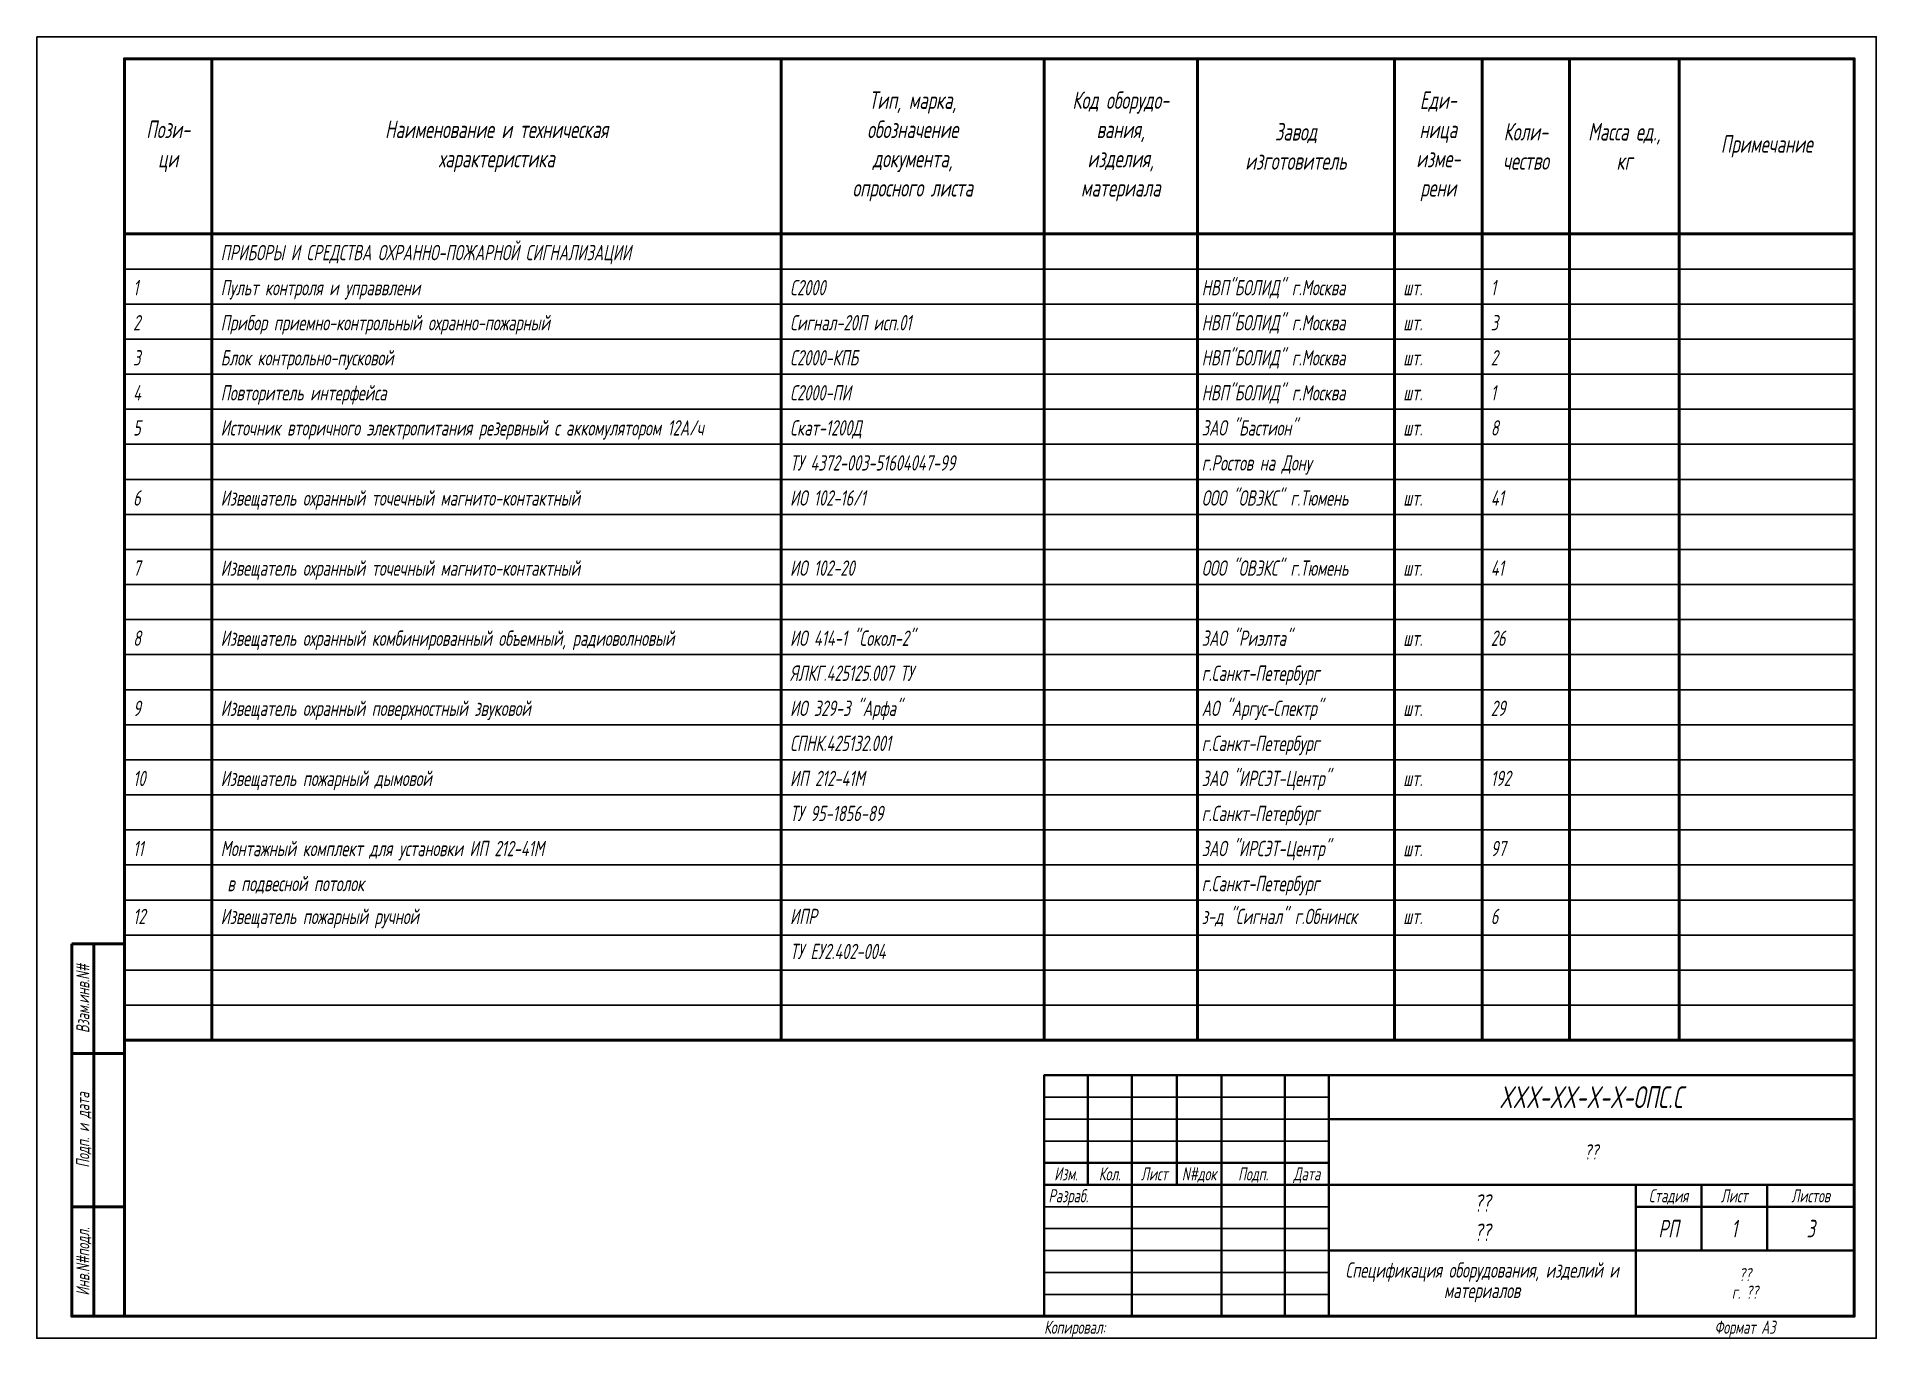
# Model space of a CAD drawing. Extents: x 0 to 1720, y -2086 to 3873.
# Drawn here: x 0 to 420, y -1490 to -1193 of the extents above; entities that cross this region are included whole.
import ezdxf
from ezdxf.enums import TextEntityAlignment as Align

# ---------------------------------------------------------------- set-up
doc = ezdxf.new("R2010")
doc.units = 0
doc.layers.add('FORMAT', color=134, linetype='Continuous')
doc.layers.add('TEXT', color=4, linetype='Continuous')
doc.styles.add('R2_5', font='romant.shx', dxfattribs={"width": 0.65, "oblique": 12, "height": 2.5})

msp = doc.modelspace()

# ---------------------------------------------------------------- texts
at = {"layer": 'FORMAT', "style": 'R2_5', "oblique": 12, "width": 0.65}
for s, p in [('Изм.', (235, -1454)), ('Кол.', (245, -1454)), ('Лист', (255.16, -1454)), ('N#док', (265.41, -1454)), ('Подп.', (277.75, -1454)), ('Дата', (290, -1454))]:
    msp.add_text(s, height=3, dxfattribs=at).set_placement(p, align=Align.CENTER)
msp.add_text('Разраб.', height=3, dxfattribs=at).set_placement((231, -1459))
for s, height, p in [('Стадия', 3, (372.58, -1457.5)), ('Лист', 3, (387.58, -1457.5)), ('Листов', 3, (405.04, -1457.5)), ('РП', 4, (372.58, -1465)), ('Формат А3', 3, (390.04, -1487.5))]:
    msp.add_text(s, height=height, dxfattribs=at).set_placement(p, align=Align.MIDDLE_CENTER)
msp.add_text('Копировал:', height=3, dxfattribs=at).set_placement((230, -1487.5), align=Align.MIDDLE_LEFT)
at = {"layer": 'FORMAT', "char_height": 4, "attachment_point": 5, "style": 'R2_5'}
for s, insert, width in [('Тип, марка,\\Pобозначение\\Pдокумента,\\Pопросного листа', (200, -1218), 60), ('Код оборудо-\\Pвания,\\Pизделия,\\Pматериала', (247.5, -1218), 35), ('Еди-\\Pница\\Pизме-\\Pрени', (320, -1218), 20), ('Пози-\\Pци', (30, -1218), 20), ('Наименование и техническая\\Pхарактеристика', (105, -1218), 130), ('Завод\\Pизготовитель', (287.5, -1218), 45), ('Коли-\\Pчество', (340, -1218), 20), ('Масса ед.,\\Pкг', (362.5, -1218), 25), ('Примечание', (395, -1218), 40)]:
    msp.add_mtext(s, dxfattribs=dict(at, insert=insert, width=width))
at = {"layer": 'FORMAT', "insert": (390.04, -1477.5), "char_height": 3, "width": 48.2605, "attachment_point": 5, "line_spacing_factor": 0.8, "style": 'R2_5'}
msp.add_mtext('??\\Pг. ??', dxfattribs=at)
at = {"layer": 'TEXT', "style": 'R2_5', "oblique": 12, "width": 0.65}
for s, p in [('Взам.инв.N#', (10.5, -1412.5)), ('Подп. и дата', (10.5, -1442.5)), ('Инв.N#подл.', (10.5, -1472.5))]:
    msp.add_text(s, height=3, rotation=90, dxfattribs=at).set_placement(p, align=Align.MIDDLE_CENTER)
for s, p in [('1', (387.58, -1465)), ('3', (405.04, -1465))]:
    msp.add_text(s, height=4, dxfattribs=at).set_placement(p, align=Align.MIDDLE_CENTER)
at = {"layer": 'TEXT', "style": 'R2_5'}
for s, insert, char_height, width, attachment_point, line_spacing_factor in [('ПРИБОРЫ И СРЕДСТВА ОХРАННО-ПОЖАРНОЙ СИГНАЛИЗАЦИИ', (42, -1240.5), 3.5, 125, 1, 1.37), ('1', (22, -1248.5), 3.5, 17, 1, 1.37), ('Пульт контроля и управвлени', (42, -1248.5), 3.5, 125, 1, 1.37), ('С2000', (172, -1248.5), 3.5, 57, 1, 1.37), ('НВП"БОЛИД" г.Москва', (266, -1248.5), 3.5, 43, 1, 1.37), ('шт.', (312, -1248.5), 3.5, 17, 1, 1.37), ('1', (332, -1248.5), 3.5, 17, 1, 1.37), ('2', (22, -1256.5), 3.5, 17, 1, 1.37), ('Прибор приемно-контрольный охранно-пожарный', (42, -1256.5), 3.5, 125, 1, 1.37), ('Сигнал-20П исп.01', (172, -1256.5), 3.5, 57, 1, 1.37), ('НВП"БОЛИД" г.Москва', (266, -1256.5), 3.5, 43, 1, 1.37), ('шт.', (312, -1256.5), 3.5, 17, 1, 1.37), ('3', (332, -1256.5), 3.5, 17, 1, 1.37), ('НВП"БОЛИД" г.Москва', (266, -1264.5), 3.5, 43, 1, 1.37), ('3', (22, -1264.5), 3.5, 17, 1, 1.37), ('Блок контрольно-пусковой', (42, -1264.5), 3.5, 125, 1, 1.37), ('С2000-КПБ', (172, -1264.5), 3.5, 57, 1, 1.37), ('шт.', (312, -1264.5), 3.5, 17, 1, 1.37), ('2', (332, -1264.5), 3.5, 17, 1, 1.37), ('4', (22, -1272.5), 3.5, 17, 1, 1.37), ('Повторитель интерфейса', (42, -1272.5), 3.5, 125, 1, 1.37), ('С2000-ПИ', (172, -1272.5), 3.5, 57, 1, 1.37), ('НВП"БОЛИД" г.Москва', (266, -1272.5), 3.5, 43, 1, 1.37), ('1', (332, -1272.5), 3.5, 17, 1, 1.37), ('шт.', (312, -1272.5), 3.5, 17, 1, 1.37), ('5', (22, -1280.5), 3.5, 17, 1, 1.37), ('Источник вторичного электропитания резервный с аккомулятором 12А/ч', (42, -1280.5), 3.5, 125, 1, 1.37), ('Скат-1200Д\\PТУ 4372-003-51604047-99', (172, -1280.5), 3.5, 57, 1, 1.37), ('ЗАО "Бастион"\\Pг.Ростов на Дону', (266, -1280.5), 3.5, 43, 1, 1.37), ('8', (332, -1280.5), 3.5, 17, 1, 1.37), ('шт.', (312, -1280.5), 3.5, 17, 1, 1.37), ('6', (22, -1296.5), 3.5, 17, 1, 1.37), ('Извещатель охранный точечный магнито-контактный', (42, -1296.5), 3.5, 125, 1, 1.37), ('ИО 102-16/1', (172, -1296.5), 3.5, 57, 1, 1.37), ('ООО "ОВЭКС" г.Тюмень', (266, -1296.5), 3.5, 43, 1, 1.37), ('шт.', (312, -1296.5), 3.5, 17, 1, 1.37), ('41', (332, -1296.5), 3.5, 17, 1, 1.37), ('7', (22, -1312.5), 3.5, 17, 1, 1.37), ('Извещатель охранный точечный магнито-контактный', (42, -1312.5), 3.5, 125, 1, 1.37), ('ИО 102-20', (172, -1312.5), 3.5, 57, 1, 1.37), ('ООО "ОВЭКС" г.Тюмень', (266, -1312.5), 3.5, 43, 1, 1.37), ('шт.', (312, -1312.5), 3.5, 17, 1, 1.37), ('41', (332, -1312.5), 3.5, 17, 1, 1.37), ('8', (22, -1328.5), 3.5, 17, 1, 1.37), ('Извещатель охранный комбинированный объемный, радиоволновый', (42, -1328.5), 3.5, 125, 1, 1.37), ('ИО 414-1 "Сокол-2"\\PЯЛКГ.425125.007 ТУ', (172, -1328.5), 3.5, 57, 1, 1.37), ('ЗАО "Риэлта" г.Санкт-Петербург', (266, -1328.5), 3.5, 43, 1, 1.37), ('шт.', (312, -1328.5), 3.5, 17, 1, 1.37), ('26', (332, -1328.5), 3.5, 17, 1, 1.37), ('ИО 329-3 "Арфа"\\PСПНК.425132.001', (172, -1344.5), 3.5, 57, 1, 1.37), ('АО "Аргус-Спектр" г.Санкт-Петербург', (266, -1344.5), 3.5, 43, 1, 1.37), ('9', (22, -1344.5), 3.5, 17, 1, 1.37), ('Извещатель охранный поверхностный звуковой', (42, -1344.5), 3.5, 125, 1, 1.37), ('шт.', (312, -1344.5), 3.5, 17, 1, 1.37), ('29', (332, -1344.5), 3.5, 17, 1, 1.37), ('10', (22, -1360.5), 3.5, 17, 1, 1.37), ('Извещатель пожарный дымовой', (42, -1360.5), 3.5, 125, 1, 1.37), ('ИП 212-41М\\PТУ 95-1856-89', (172, -1360.5), 3.5, 57, 1, 1.37), ('ЗАО "ИРСЭТ-Центр" г.Санкт-Петербург', (266, -1360.5), 3.5, 43, 1, 1.37), ('192', (332, -1360.5), 3.5, 17, 1, 1.37), ('шт.', (312, -1360.5), 3.5, 17, 1, 1.37), ('11', (22, -1376.5), 3.5, 17, 1, 1.37), ('Монтажный комплект для установки ИП 212-41М\\P в подвесной потолок', (42, -1376.5), 3.5, 125, 1, 1.37), ('ЗАО "ИРСЭТ-Центр" г.Санкт-Петербург', (266, -1376.5), 3.5, 43, 1, 1.37), ('шт.', (312, -1376.5), 3.5, 17, 1, 1.37), ('97', (332, -1376.5), 3.5, 17, 1, 1.37), ('12', (22, -1392), 3.5, 17, 1, 1.37), ('Извещатель пожарный ручной', (42, -1392), 3.5, 125, 1, 1.37), ('ИПР\\PТУ ЕУ2.402-004', (172, -1392), 3.5, 57, 1, 1.37), ('з-д "Сигнал" г.Обнинск', (266, -1392), 3.5, 43, 1, 1.37), ('шт.', (312, -1392), 3.5, 17, 1, 1.37), ('6', (332, -1392), 3.5, 17, 1, 1.37), ('XXX-XX-X-X-ОПС.C', (354.9, -1435), 5, 120, 5, 0.800004), ('Спецификация оборудования, изделий и материалов', (330, -1477.25), 3.5, 70, 5, 0.8)]:
    msp.add_mtext(s, dxfattribs=dict(at, insert=insert, char_height=char_height, width=width, attachment_point=attachment_point, line_spacing_factor=line_spacing_factor))
at = {"layer": 'TEXT', "attachment_point": 5, "style": 'R2_5'}
for s, insert, char_height, width in [('??', (354.9, -1447.5), 3.5, 120), ('??\\P??', (330.05, -1462.5), 4, 70)]:
    msp.add_mtext(s, dxfattribs=dict(at, insert=insert, char_height=char_height, width=width))

# ---------------------------------------------------------------- linework, layer by layer
at = {"layer": 'FORMAT', "lineweight": 50}
for p, q in [((40, -1198), (40, -1422)), ((170, -1198), (170, -1422)), ((230, -1198), (230, -1422)), ((265, -1198), (265, -1422)), ((310, -1198), (310, -1422)), ((330, -1198), (330, -1422)), ((350, -1198), (350, -1422)), ((375, -1198), (375, -1422)), ((20, -1238), (415, -1238)), ((13, -1400), (13, -1485)), ((20, -1422), (415, -1422)), ((20, -1425), (8, -1425)), ((20, -1460), (8, -1460))]:
    msp.add_line(p, q, dxfattribs=at)
at = {"layer": 'FORMAT'}
for p, q in [((20, -1246), (415, -1246)), ((20, -1254), (415, -1254)), ((20, -1262), (415, -1262)), ((20, -1270), (415, -1270)), ((20, -1278), (415, -1278)), ((20, -1286), (415, -1286)), ((20, -1294), (415, -1294)), ((20, -1302), (415, -1302)), ((20, -1302), (415, -1302)), ((20, -1310), (415, -1310)), ((20, -1318), (415, -1318)), ((20, -1326), (415, -1326)), ((20, -1334), (415, -1334)), ((20, -1342), (415, -1342)), ((20, -1350), (415, -1350)), ((20, -1358), (415, -1358)), ((20, -1366), (415, -1366)), ((20, -1374), (415, -1374)), ((20, -1382), (415, -1382)), ((20, -1390), (415, -1390)), ((20, -1398), (415, -1398)), ((20, -1406), (415, -1406)), ((20, -1414), (415, -1414))]:
    msp.add_line(p, q, dxfattribs=at)
at = {"layer": 'FORMAT', "lineweight": 40}
for p, q in [((240, -1430), (240, -1455)), ((250, -1430), (250, -1485)), ((260.31, -1430), (260.31, -1455)), ((270.5, -1430), (270.5, -1485)), ((285, -1430), (285, -1485)), ((295, -1430), (295, -1485)), ((295, -1440), (415, -1440)), ((230, -1450), (295, -1450)), ((230, -1455), (415, -1455)), ((365.08, -1455), (365.08, -1485)), ((380.08, -1455), (380.08, -1470)), ((395.08, -1455), (395.08, -1470)), ((365.08, -1460), (415, -1460)), ((295, -1470), (415, -1470))]:
    msp.add_line(p, q, dxfattribs=at)
at = {"layer": 'FORMAT', "lineweight": -3}
for p, q in [((230, -1435), (295, -1435)), ((295, -1440), (230, -1440)), ((230, -1445), (295, -1445)), ((230, -1460), (295, -1460)), ((230, -1465), (295, -1465)), ((295, -1470), (230, -1470)), ((230, -1475), (295, -1475)), ((230, -1480), (295, -1480))]:
    msp.add_line(p, q, dxfattribs=at)
at = {"layer": 'FORMAT'}
msp.add_lwpolyline([(0, -1193), (420, -1193), (420, -1490), (0, -1490)], close=True, dxfattribs=at)
at = {"layer": 'FORMAT', "lineweight": 50}
for points in [[(20, -1485), (20, -1198), (415, -1198), (415, -1485)], [(8, -1400), (20, -1400), (20, -1485), (8, -1485)]]:
    msp.add_lwpolyline(points, close=True, dxfattribs=at)
at = {"layer": 'FORMAT', "lineweight": 40}
msp.add_lwpolyline([(230, -1485), (415, -1485), (415, -1430), (230, -1430)], close=True, dxfattribs=at)

msp.set_redraw_order([(e.dxf.handle, doc.entitydb.next_handle()) for e in msp.query("TEXT MTEXT ATTDEF DIMENSION ARC_DIMENSION")])  # texts and dimensions are drawn at this point

doc.saveas('drawing.dxf')
